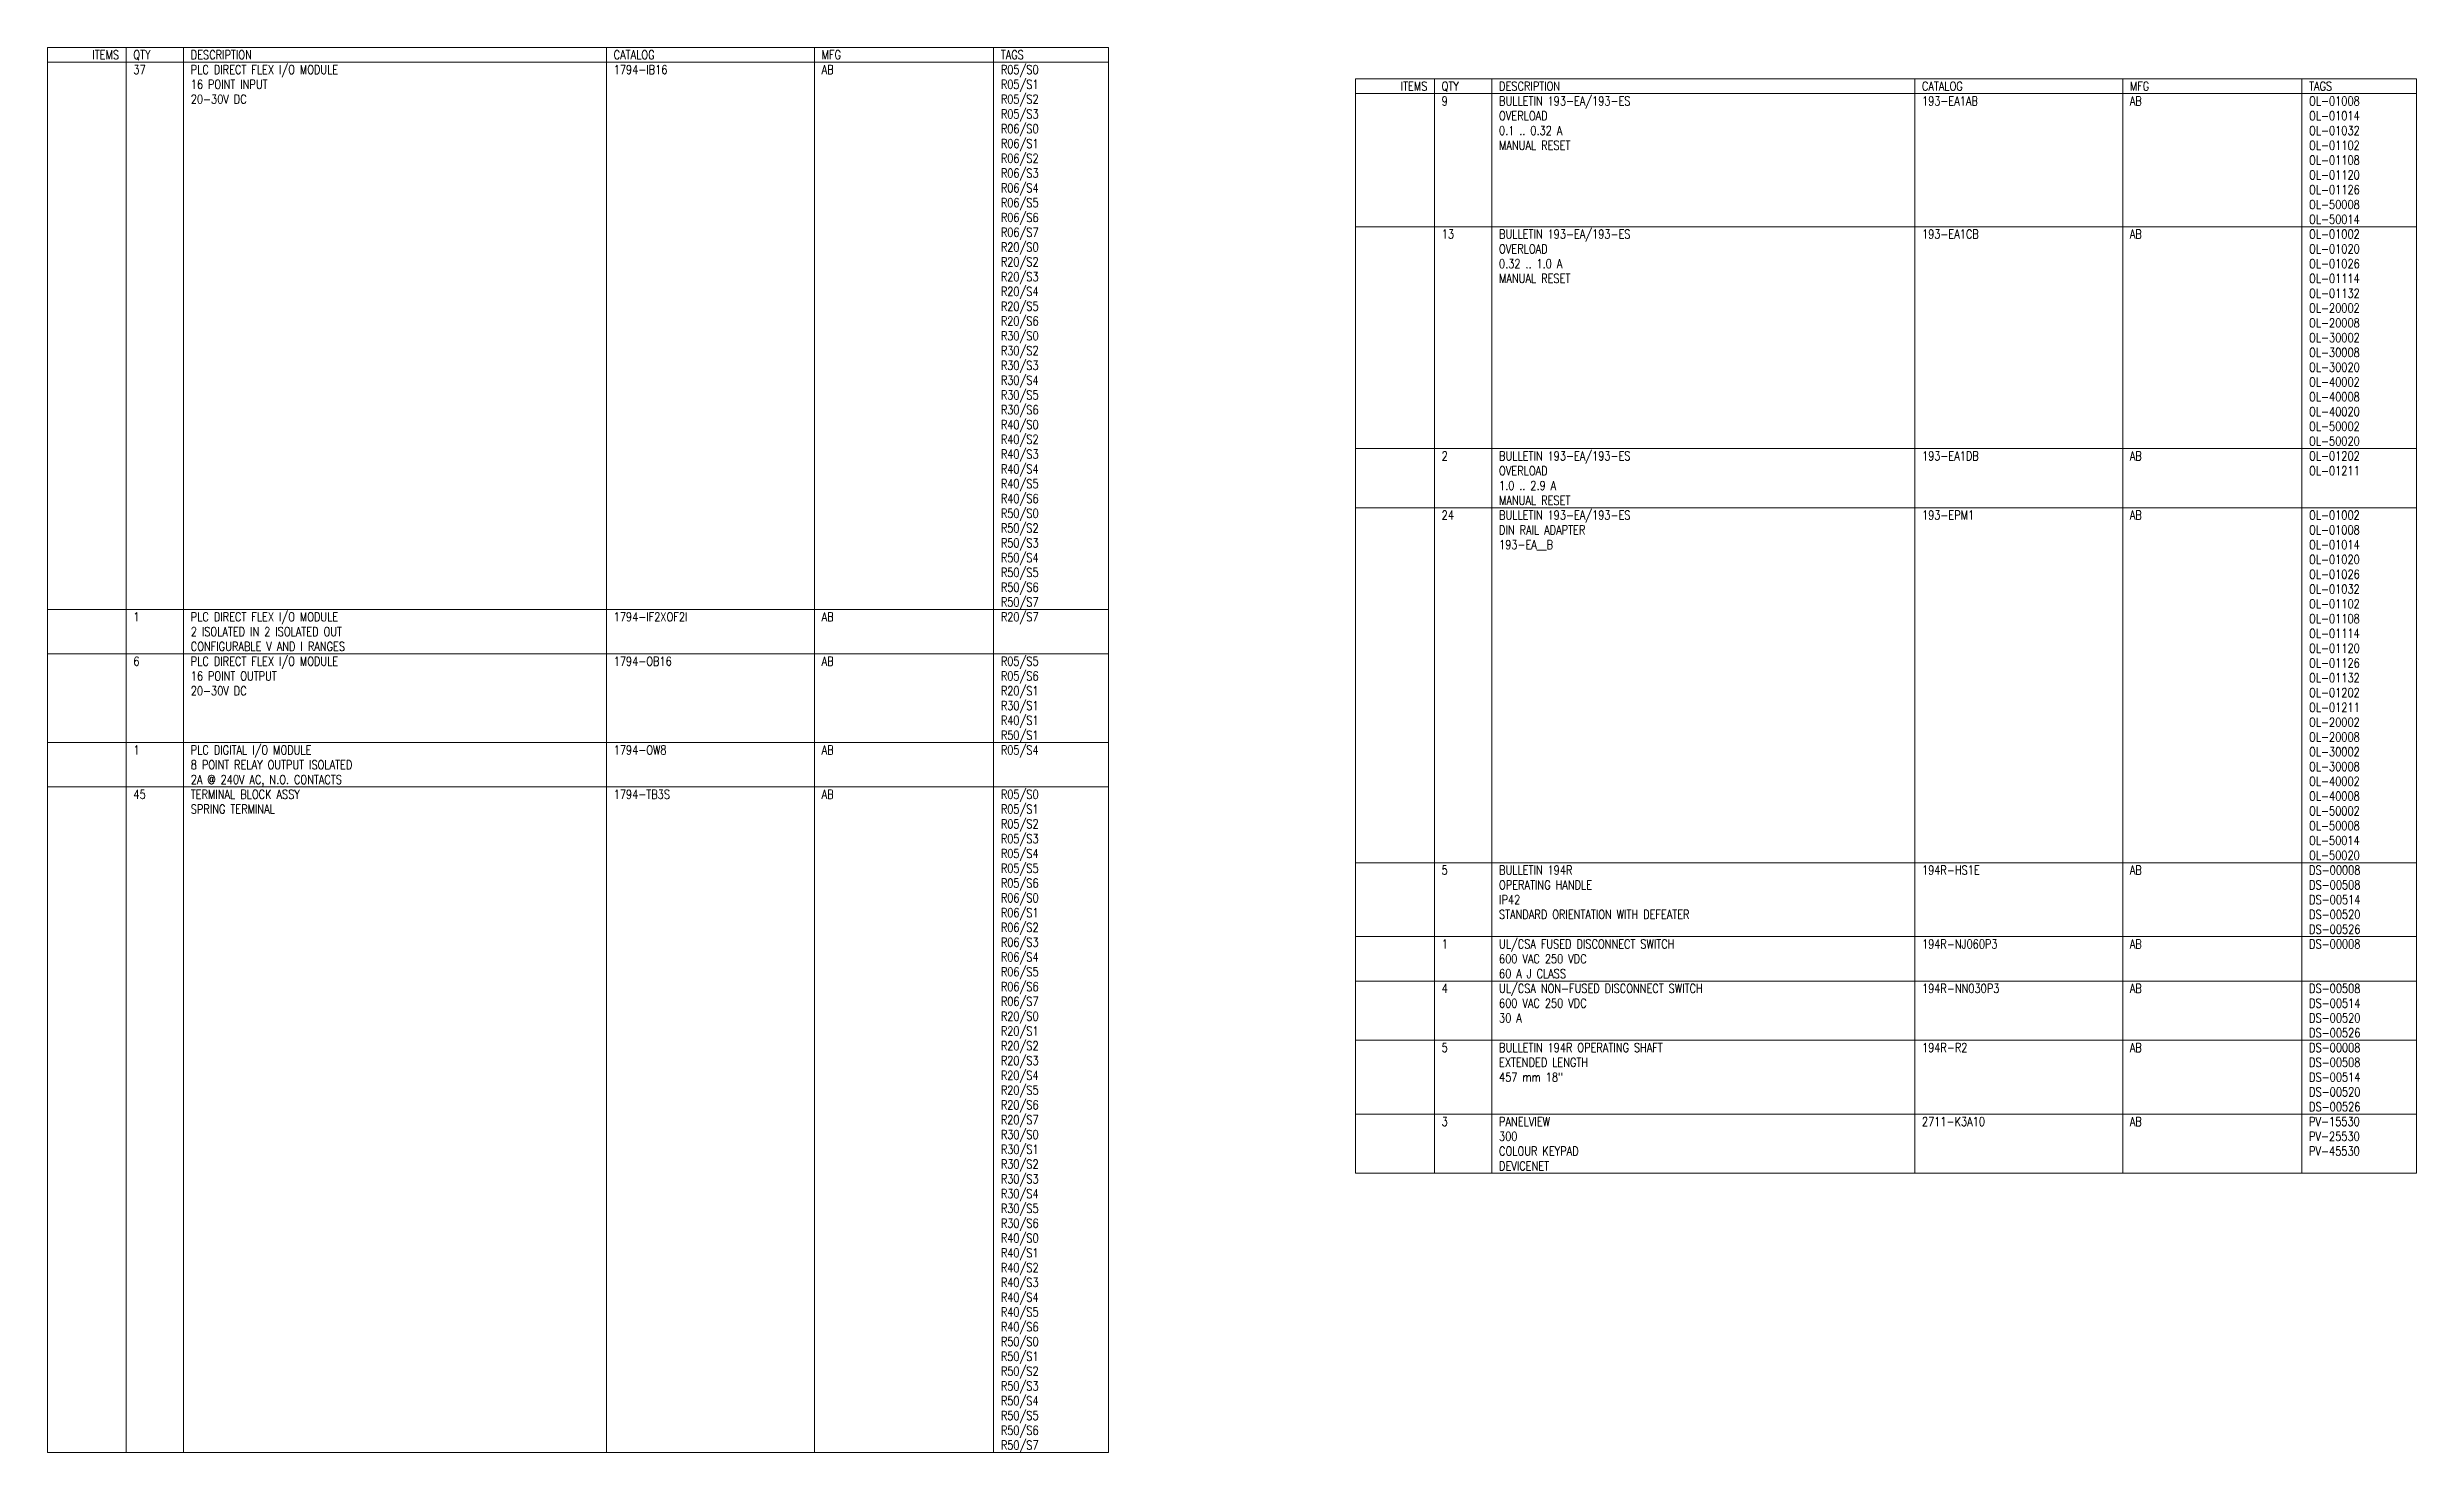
# Model space of a CAD drawing. Header units: inches. Extents: x 0 to 85.5, y -26.4 to 23.
# Drawn here: x 34.52 to 67.58, y 2.7 to 22.29 of the extents above; entities that cross this region are included whole.
import ezdxf
from ezdxf.enums import TextEntityAlignment as Align

# ---------------------------------------------------------------- set-up
doc = ezdxf.new("R2010")
doc.units = ezdxf.units.IN
doc.header["$MEASUREMENT"] = 0
doc.layers.get('0').update_dxf_attribs({"lineweight": 5})
doc.layers.add('MISC', color=2, linetype='Continuous', lineweight=5)
doc.styles.get("Standard").update_dxf_attribs({"font": 'romans.shx'})

msp = doc.modelspace()

# ---------------------------------------------------------------- texts
at = {"layer": 'MISC', "width": 0.8}
for p in [(35.525, 22.125), (53.775, 21.6875)]:
    msp.add_text('ITEMS', height=0.125, dxfattribs=at).set_placement(p, align=Align.RIGHT)
for s, p in [('QTY', (35.725, 22.125)), ('DESCRIPTION', (36.525, 22.125)), ('CATALOG', (42.425, 22.125)), ('MFG', (45.325, 22.125)), ('TAGS', (47.825, 22.125)), ('37', (35.725, 21.91875)), ('PLC DIRECT FLEX I/O MODULE', (36.525, 21.91875)), ('16 POINT INPUT', (36.525, 21.7125)), ('1794-IB16', (42.425, 21.91875)), ('AB', (45.325, 21.91875)), ('R05/S0', (47.825, 21.91875)), ('R05/S1', (47.825, 21.7125)), ('20-30V DC', (36.525, 21.50625)), ('R05/S2', (47.825, 21.50625)), ('QTY', (53.975, 21.6875)), ('9', (53.975, 21.48125)), ('DESCRIPTION', (54.775, 21.6875)), ('BULLETIN 193-EA/193-ES', (54.775, 21.48125)), ('CATALOG', (60.675, 21.6875)), ('193-EA1AB', (60.675, 21.48125)), ('AB', (63.575, 21.48125)), ('MFG', (63.575, 21.6875)), ('TAGS', (66.075, 21.6875)), ('OL-01008', (66.075, 21.48125)), ('R05/S3', (47.825, 21.3)), ('R06/S0', (47.825, 21.09375)), ('OVERLOAD', (54.775, 21.275)), ('0.1 .. 0.32 A', (54.775, 21.06875)), ('OL-01014', (66.075, 21.275)), ('OL-01032', (66.075, 21.06875)), ('R06/S1', (47.825, 20.8875)), ('R06/S2', (47.825, 20.68125)), ('MANUAL RESET', (54.775, 20.8625)), ('OL-01102', (66.075, 20.8625)), ('R06/S3', (47.825, 20.475)), ('OL-01108', (66.075, 20.65625)), ('OL-01120', (66.075, 20.45)), ('R06/S4', (47.825, 20.26875)), ('R06/S5', (47.825, 20.0625)), ('OL-01126', (66.075, 20.24375)), ('OL-50008', (66.075, 20.0375)), ('R06/S6', (47.825, 19.85625)), ('OL-50014', (66.075, 19.83125)), ('R06/S7', (47.825, 19.65)), ('R20/S0', (47.825, 19.44375)), ('13', (53.975, 19.625)), ('OVERLOAD', (54.775, 19.41875)), ('BULLETIN 193-EA/193-ES', (54.775, 19.625)), ('193-EA1CB', (60.675, 19.625)), ('AB', (63.575, 19.625)), ('OL-01002', (66.075, 19.625)), ('OL-01020', (66.075, 19.41875)), ('R20/S2', (47.825, 19.2375)), ('R20/S3', (47.825, 19.03125)), ('0.32 .. 1.0 A', (54.775, 19.2125)), ('OL-01026', (66.075, 19.2125)), ('R20/S4', (47.825, 18.825)), ('MANUAL RESET', (54.775, 19.00625)), ('OL-01114', (66.075, 19.00625)), ('OL-01132', (66.075, 18.8)), ('R20/S5', (47.825, 18.61875)), ('R20/S6', (47.825, 18.4125)), ('OL-20002', (66.075, 18.59375)), ('OL-20008', (66.075, 18.3875)), ('R30/S0', (47.825, 18.20625)), ('OL-30002', (66.075, 18.18125)), ('R30/S2', (47.825, 18)), ('R30/S3', (47.825, 17.79375)), ('OL-30008', (66.075, 17.975)), ('OL-30020', (66.075, 17.76875)), ('R30/S4', (47.825, 17.5875)), ('R30/S5', (47.825, 17.38125)), ('OL-40002', (66.075, 17.5625)), ('R30/S6', (47.825, 17.175)), ('OL-40008', (66.075, 17.35625)), ('OL-40020', (66.075, 17.15)), ('R40/S0', (47.825, 16.96875)), ('R40/S2', (47.825, 16.7625)), ('OL-50002', (66.075, 16.94375)), ('OL-50020', (66.075, 16.7375)), ('R40/S3', (47.825, 16.55625)), ('2', (53.975, 16.53125)), ('BULLETIN 193-EA/193-ES', (54.775, 16.53125)), ('193-EA1DB', (60.675, 16.53125)), ('AB', (63.575, 16.53125)), ('OL-01202', (66.075, 16.53125)), ('R40/S4', (47.825, 16.35)), ('R40/S5', (47.825, 16.14375)), ('OVERLOAD', (54.775, 16.325)), ('1.0 .. 2.9 A', (54.775, 16.11875)), ('OL-01211', (66.075, 16.325)), ('R40/S6', (47.825, 15.9375)), ('R50/S0', (47.825, 15.73125)), ('MANUAL RESET', (54.775, 15.9125)), ('R50/S2', (47.825, 15.525)), ('24', (53.975, 15.70625)), ('BULLETIN 193-EA/193-ES', (54.775, 15.70625)), ('DIN RAIL ADAPTER', (54.775, 15.5)), ('193-EPM1', (60.675, 15.70625)), ('AB', (63.575, 15.70625)), ('OL-01002', (66.075, 15.70625)), ('OL-01008', (66.075, 15.5)), ('R50/S3', (47.825, 15.31875)), ('R50/S4', (47.825, 15.1125)), ('193-EA__B', (54.775, 15.29375)), ('OL-01014', (66.075, 15.29375)), ('OL-01020', (66.075, 15.0875)), ('R50/S5', (47.825, 14.90625)), ('OL-01026', (66.075, 14.88125)), ('R50/S6', (47.825, 14.7)), ('R50/S7', (47.825, 14.49375)), ('OL-01032', (66.075, 14.675)), ('OL-01102', (66.075, 14.46875)), ('1', (35.725, 14.2875)), ('PLC DIRECT FLEX I/O MODULE', (36.525, 14.2875)), ('1794-IF2XOF2I', (42.425, 14.2875)), ('AB', (45.325, 14.2875)), ('R20/S7', (47.825, 14.2875)), ('OL-01108', (66.075, 14.2625)), ('2 ISOLATED IN 2 ISOLATED OUT', (36.525, 14.08125)), ('CONFIGURABLE V AND I RANGES', (36.525, 13.875)), ('OL-01114', (66.075, 14.05625)), ('OL-01120', (66.075, 13.85)), ('6', (35.725, 13.66875)), ('PLC DIRECT FLEX I/O MODULE', (36.525, 13.66875)), ('16 POINT OUTPUT', (36.525, 13.4625)), ('1794-OB16', (42.425, 13.66875)), ('AB', (45.325, 13.66875)), ('R05/S5', (47.825, 13.66875)), ('R05/S6', (47.825, 13.4625)), ('OL-01126', (66.075, 13.64375)), ('OL-01132', (66.075, 13.4375)), ('20-30V DC', (36.525, 13.25625)), ('R20/S1', (47.825, 13.25625)), ('OL-01202', (66.075, 13.23125)), ('R30/S1', (47.825, 13.05)), ('R40/S1', (47.825, 12.84375)), ('OL-01211', (66.075, 13.025)), ('OL-20002', (66.075, 12.81875)), ('PLC DIGITAL I/O MODULE', (36.525, 12.43125)), ('R50/S1', (47.825, 12.6375)), ('R05/S4', (47.825, 12.43125)), ('OL-20008', (66.075, 12.6125)), ('1', (35.725, 12.43125)), ('8 POINT RELAY OUTPUT ISOLATED', (36.525, 12.225)), ('1794-OW8', (42.425, 12.43125)), ('AB', (45.325, 12.43125)), ('OL-30002', (66.075, 12.40625)), ('OL-30008', (66.075, 12.2)), ('45', (35.725, 11.8125)), ('TERMINAL BLOCK ASSY', (36.525, 11.8125)), ('2A @ 240V AC, N.O. CONTACTS', (36.525, 12.01875)), ('1794-TB3S', (42.425, 11.8125)), ('AB', (45.325, 11.8125)), ('R05/S0', (47.825, 11.8125)), ('OL-40002', (66.075, 11.99375)), ('OL-40008', (66.075, 11.7875)), ('SPRING TERMINAL', (36.525, 11.60625)), ('R05/S1', (47.825, 11.60625)), ('OL-50002', (66.075, 11.58125)), ('R05/S2', (47.825, 11.4)), ('R05/S3', (47.825, 11.19375)), ('OL-50008', (66.075, 11.375)), ('OL-50014', (66.075, 11.16875)), ('R05/S4', (47.825, 10.9875)), ('R05/S5', (47.825, 10.78125)), ('OL-50020', (66.075, 10.9625)), ('R05/S6', (47.825, 10.575)), ('5', (53.975, 10.75625)), ('OPERATING HANDLE', (54.775, 10.55)), ('BULLETIN 194R', (54.775, 10.75625)), ('194R-HS1E', (60.675, 10.75625)), ('AB', (63.575, 10.75625)), ('DS-00008', (66.075, 10.75625)), ('DS-00508', (66.075, 10.55)), ('R06/S0', (47.825, 10.36875)), ('R06/S1', (47.825, 10.1625)), ('STANDARD ORIENTATION WITH DEFEATER', (54.775, 10.1375)), ('IP42', (54.775, 10.34375)), ('DS-00514', (66.075, 10.34375)), ('DS-00520', (66.075, 10.1375)), ('R06/S2', (47.825, 9.95625)), ('DS-00526', (66.075, 9.93125)), ('R06/S3', (47.825, 9.75)), ('R06/S4', (47.825, 9.54375)), ('1', (53.975, 9.725)), ('UL/CSA FUSED DISCONNECT SWITCH', (54.775, 9.725)), ('600 VAC 250 VDC', (54.775, 9.51875)), ('194R-NJ060P3', (60.675, 9.725)), ('AB', (63.575, 9.725)), ('DS-00008', (66.075, 9.725)), ('R06/S5', (47.825, 9.3375)), ('R06/S6', (47.825, 9.13125)), ('60 A J CLASS', (54.775, 9.3125)), ('UL/CSA NON-FUSED DISCONNECT SWITCH', (54.775, 9.10625)), ('R06/S7', (47.825, 8.925)), ('4', (53.975, 9.10625)), ('600 VAC 250 VDC', (54.775, 8.9)), ('194R-NN030P3', (60.675, 9.10625)), ('AB', (63.575, 9.10625)), ('DS-00508', (66.075, 9.10625)), ('DS-00514', (66.075, 8.9)), ('R20/S0', (47.825, 8.71875)), ('R20/S1', (47.825, 8.5125)), ('30 A', (54.775, 8.69375)), ('DS-00520', (66.075, 8.69375)), ('DS-00526', (66.075, 8.4875)), ('R20/S2', (47.825, 8.30625)), ('5', (53.975, 8.28125)), ('BULLETIN 194R OPERATING SHAFT', (54.775, 8.28125)), ('194R-R2', (60.675, 8.28125)), ('AB', (63.575, 8.28125)), ('DS-00008', (66.075, 8.28125)), ('R20/S3', (47.825, 8.1)), ('R20/S4', (47.825, 7.89375)), ('457 mm 18"', (54.775, 7.86875)), ('EXTENDED LENGTH', (54.775, 8.075)), ('DS-00508', (66.075, 8.075)), ('DS-00514', (66.075, 7.86875)), ('R20/S5', (47.825, 7.6875)), ('R20/S6', (47.825, 7.48125)), ('DS-00520', (66.075, 7.6625)), ('R20/S7', (47.825, 7.275)), ('3', (53.975, 7.25)), ('PANELVIEW', (54.775, 7.25)), ('2711-K3A10', (60.675, 7.25)), ('AB', (63.575, 7.25)), ('DS-00526', (66.075, 7.45625)), ('PV-15530', (66.075, 7.25)), ('R30/S0', (47.825, 7.06875)), ('R30/S1', (47.825, 6.8625)), ('300', (54.775, 7.04375)), ('COLOUR KEYPAD', (54.775, 6.8375)), ('PV-25530', (66.075, 7.04375)), ('PV-45530', (66.075, 6.8375)), ('R30/S2', (47.825, 6.65625)), ('DEVICENET', (54.775, 6.63125)), ('R30/S3', (47.825, 6.45)), ('R30/S4', (47.825, 6.24375)), ('R30/S5', (47.825, 6.0375)), ('R30/S6', (47.825, 5.83125)), ('R40/S0', (47.825, 5.625)), ('R40/S1', (47.825, 5.41875)), ('R40/S2', (47.825, 5.2125)), ('R40/S3', (47.825, 5.00625)), ('R40/S4', (47.825, 4.8)), ('R40/S5', (47.825, 4.59375)), ('R40/S6', (47.825, 4.3875)), ('R50/S0', (47.825, 4.18125)), ('R50/S1', (47.825, 3.975)), ('R50/S2', (47.825, 3.76875)), ('R50/S3', (47.825, 3.5625)), ('R50/S4', (47.825, 3.35625)), ('R50/S5', (47.825, 3.15)), ('R50/S6', (47.825, 2.94375)), ('R50/S7', (47.825, 2.7375))]:
    msp.add_text(s, height=0.125, dxfattribs=at).set_placement(p)

# ---------------------------------------------------------------- linework, layer by layer
for p, q in [((34.525, 22.290625), (34.525, 2.696875)), ((34.525, 22.290625), (49.325, 22.290625)), ((35.625, 22.290625), (35.625, 2.696875)), ((36.425, 22.290625), (36.425, 2.696875)), ((42.325, 22.290625), (42.325, 2.696875)), ((45.225, 22.290625), (45.225, 2.696875)), ((47.725, 22.290625), (47.725, 2.696875)), ((49.325, 22.290625), (49.325, 2.696875)), ((34.525, 22.084375), (49.325, 22.084375)), ((52.775, 21.853125), (52.775, 6.590625)), ((52.775, 21.853125), (67.575, 21.853125)), ((53.875, 21.853125), (53.875, 6.590625)), ((54.675, 21.853125), (54.675, 6.590625)), ((60.575, 21.853125), (60.575, 6.590625)), ((63.475, 21.853125), (63.475, 6.590625)), ((65.975, 21.853125), (65.975, 6.590625)), ((67.575, 21.853125), (67.575, 6.590625)), ((52.775, 21.646875), (67.575, 21.646875)), ((52.775, 19.790625), (67.575, 19.790625)), ((52.775, 16.696875), (67.575, 16.696875)), ((52.775, 15.871875), (67.575, 15.871875)), ((34.525, 14.453125), (49.325, 14.453125)), ((34.525, 13.834375), (49.325, 13.834375)), ((34.525, 12.596875), (49.325, 12.596875)), ((34.525, 11.978125), (49.325, 11.978125)), ((52.775, 10.921875), (67.575, 10.921875)), ((52.775, 9.890625), (67.575, 9.890625)), ((52.775, 9.271875), (67.575, 9.271875)), ((52.775, 8.446875), (67.575, 8.446875)), ((52.775, 7.415625), (67.575, 7.415625)), ((52.775, 6.590625), (67.575, 6.590625)), ((34.525, 2.696875), (49.325, 2.696875))]:
    msp.add_line(p, q)

msp.set_redraw_order([(e.dxf.handle, doc.entitydb.next_handle()) for e in msp.query("TEXT MTEXT ATTDEF DIMENSION ARC_DIMENSION")])  # texts and dimensions are drawn at this point

doc.saveas('drawing.dxf')
